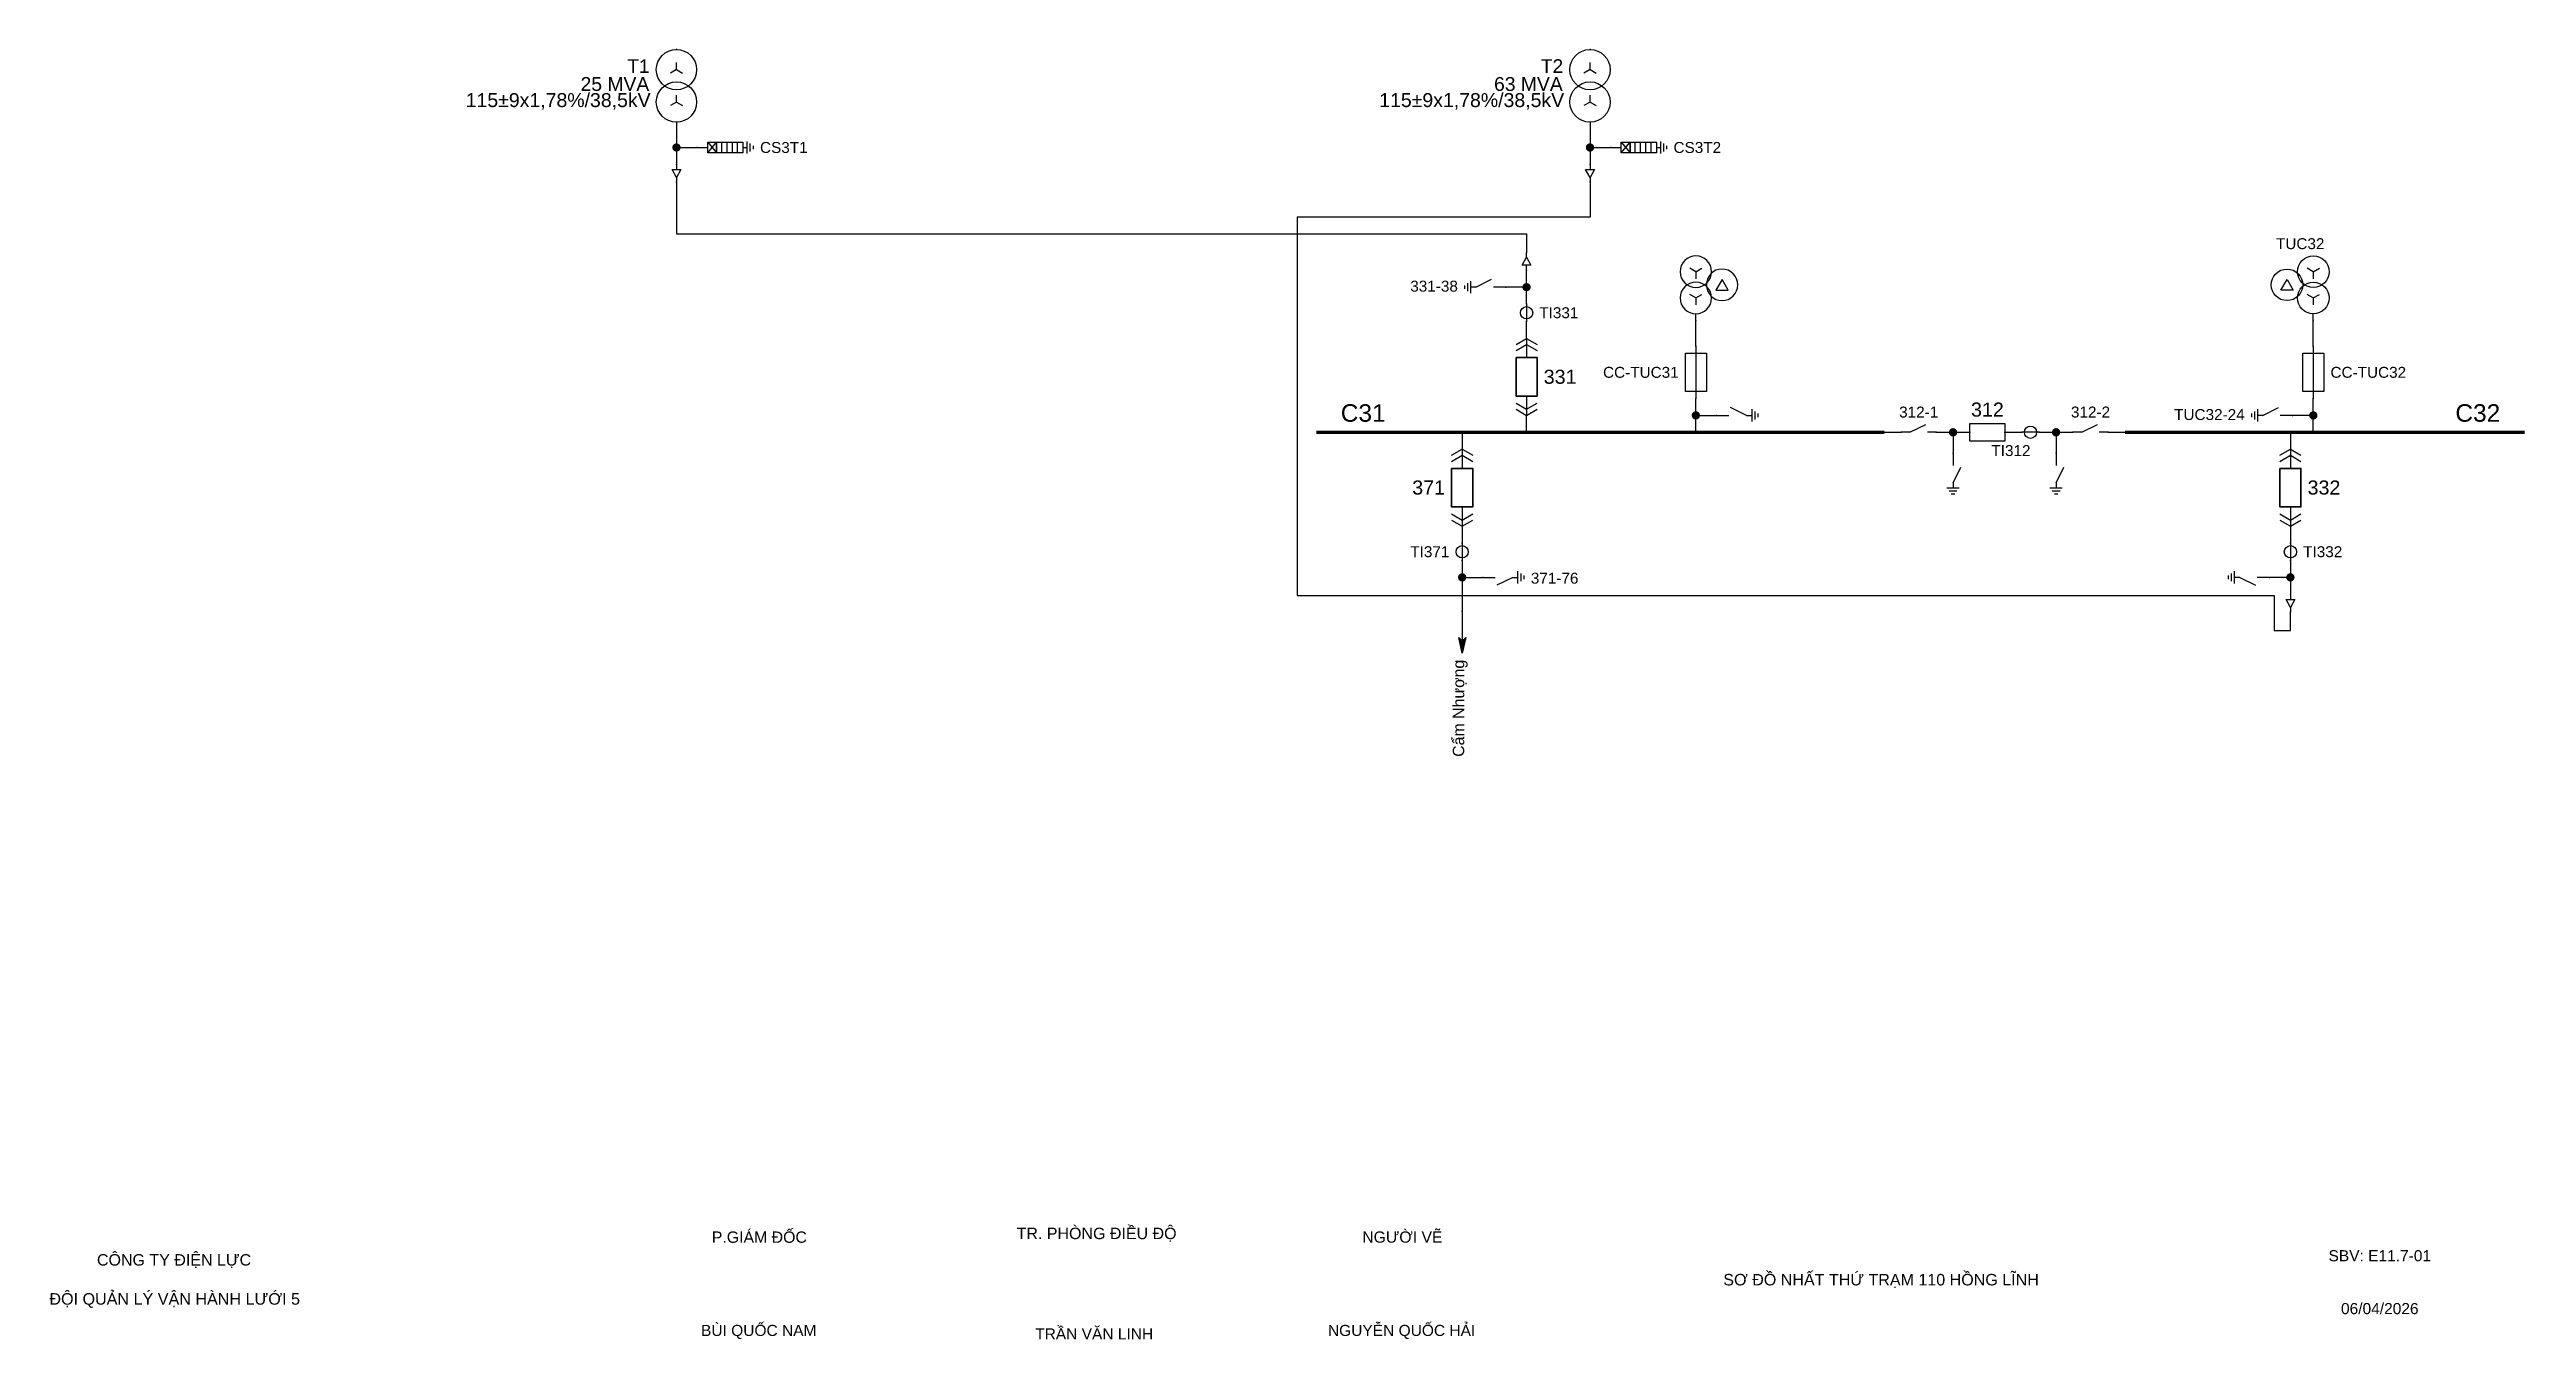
# Model space of a CAD drawing. Header units: millimetres. Extents: x -367 to 411, y 7 to 290.
# Drawn here: x 57.4 to 411, y 7.3 to 191.5 of the extents above; entities that cross this region are included whole.
import ezdxf

# ---------------------------------------------------------------- set-up
doc = ezdxf.new("R2010")
doc.units = ezdxf.units.MM
for name, color, linetype, lineweight in [('BUSBAR_35KV', 30, 'Continuous', 50), ('HV_110KV', 1, 'Continuous', 25), ('MV_35KV', 30, 'Continuous', 25)]:
    doc.layers.add(name, color=color, linetype=linetype, lineweight=lineweight)
doc.layers.add('SYM_PORTS', color=8, linetype='Continuous', plot=False)
doc.layers.add('TEXT', color=7, linetype='Continuous')
doc.styles.add('SLD_TEXT', font='arial.ttf')

msp = doc.modelspace()

# ---------------------------------------------------------------- texts
at = {"layer": 'TEXT', "attachment_point": 7, "style": 'SLD_TEXT'}
for s, insert, char_height in [('25 MVA', (133.2, 185.52), 1.974), ('63 MVA', (263.61, 185.52), 1.974), ('115±9x1,78%/38,5kV', (116.8, 182.87), 1.9897), ('115±9x1,78%/38,5kV', (247.22, 182.87), 1.9897), ('C31', (241.73, 138.28), 2.501), ('C32', (400.85, 138.28), 2.501), ('P.GIÁM ĐỐC', (151.94, 21.07), 1.619), ('TR. PHÒNG ĐIỀU ĐỘ', (195.45, 21.26), 1.6348), ('NGƯỜI VẼ', (244.8, 21.09), 1.607), ('CÔNG TY ĐIỆN LỰC', (64.16, 17.48), 1.6359), ('SBV: E11.7-01', (382.74, 18.44), 1.5845), ('ĐỘI QUẢN LÝ VẬN HÀNH LƯỚI 5', (57.37, 11.81), 1.6474), ('SƠ ĐỒ NHẤT THỨ TRẠM 110 HỒNG LĨNH', (296.34, 14.65), 1.6404), ('06/04/2026', (384.52, 10.89), 1.585), ('BÙI QUỐC NAM', (150.4, 7.36), 1.5845), ('TRẦN VĂN LINH', (198.1, 7.3), 1.5845), ('NGUYỄN QUỐC HẢI', (239.9, 7.36), 1.5845)]:
    msp.add_mtext(s, dxfattribs=dict(at, insert=insert, char_height=char_height))
at = {"layer": 'TEXT', "insert": (259.84, 90.47), "char_height": 1.626, "attachment_point": 7, "rotation": 90, "style": 'SLD_TEXT'}
msp.add_mtext('Cẩm Nhượng', dxfattribs=at)

# ---------------------------------------------------------------- blocks, each defined once
blk = doc.blocks.new('SYM_DRAWOUT_BREAKER')
at = {"lineweight": 25}
for points in [[(-1.5, 4.625), (0, 5.5), (1.5, 4.625)], [(-1.5, 3.75), (0, 4.625), (1.5, 3.75)], [(0, 5.5), (0, 2.75)], [(0, -2.75), (0, -5.5)], [(-1.5, -3.75), (0, -4.625), (1.5, -3.75)], [(-1.5, -4.625), (0, -5.5), (1.5, -4.625)]]:
    blk.add_lwpolyline(points, dxfattribs=at)
at = {"lineweight": 35}
blk.add_lwpolyline([(-1.5, 2.75), (1.5, 2.75), (1.5, -2.75), (-1.5, -2.75)], close=True, dxfattribs=at)
at = {"layer": 'SYM_PORTS'}
for p in [(0, 5.5), (0, -5.5)]:
    blk.add_point(p, dxfattribs=at)
blk.add_attdef('DEVICE_CODE', (2.5, 2.5), '', height=2)
at = {"flags": 1}
blk.add_attdef('RATING', (2.5, -0.5), '', height=2, dxfattribs=at)
blk = doc.blocks.new('SYM_CURRENT_TRANSFORMER')
at = {"lineweight": 25}
blk.add_lwpolyline([(0, 1.25), (0, -1.25)], dxfattribs=at)
blk.add_circle((0, 0), 0.875, dxfattribs=at)
at = {"layer": 'SYM_PORTS'}
for p in [(0, 1.25), (0, -1.25)]:
    blk.add_point(p, dxfattribs=at)
blk.add_attdef('DEVICE_CODE', (1.875, -1.75), '', height=2)
at = {"flags": 1}
blk.add_attdef('RATIO', (1.875, -4.75), '', height=2, dxfattribs=at)
blk = doc.blocks.new('SYM_EARTHING_SWITCH_OPEN')
at = {"lineweight": 25}
for points in [[(0, -1.25), (-1.125, 1)], [(0, 3), (0, 1.25)], [(-0.875, -2), (0.875, -2)], [(-0.5625, -2.4375), (0.5625, -2.4375)], [(-0.25, -2.875), (0.25, -2.875)], [(0, -1.25), (0, -2)]]:
    blk.add_lwpolyline(points, dxfattribs=at)
at = {"layer": 'SYM_PORTS'}
blk.add_point((0, 3), dxfattribs=at)
blk.add_attdef('DEVICE_CODE', (1.875, 0), '', height=2)
blk = doc.blocks.new('SYM_LINE_FEEDER_ARROW')
blk.add_hatch(color=7).paths.add_polyline_path([(0, -3), (-0.5, -0.75), (0, -1.25), (0.5, -0.75)])
at = {"lineweight": 25}
blk.add_lwpolyline([(0, 3), (0, -1.25)], dxfattribs=at)
blk.add_lwpolyline([(0, -3), (-0.5, -0.75), (0, -1.25), (0.5, -0.75)], close=True, dxfattribs=at)
at = {"layer": 'SYM_PORTS'}
blk.add_point((0, 3), dxfattribs=at)
blk.add_attdef('LINE_NAME', (1.5, 0), '', height=2)
blk = doc.blocks.new('SYM_CABLE_TERMINATION')
at = {"lineweight": 25}
blk.add_lwpolyline([(-0.625, 0.5), (0.625, 0.5), (0, -0.625)], close=True, dxfattribs=at)
for points in [[(0, 1.25), (0, 0.5)], [(0, -0.625), (0, -1.25)]]:
    blk.add_lwpolyline(points, dxfattribs=at)
at = {"layer": 'SYM_PORTS'}
for p in [(0, 1.25), (0, -1.25)]:
    blk.add_point(p, dxfattribs=at)
blk = doc.blocks.new('SYM_FUSE_DISCONNECTOR')
at = {"lineweight": 25}
blk.add_lwpolyline([(0, 3.75), (0, -3.75)], dxfattribs=at)
blk.add_lwpolyline([(-1.5, 2.75), (1.5, 2.75), (1.5, -2.75), (-1.5, -2.75)], close=True, dxfattribs=at)
at = {"layer": 'SYM_PORTS'}
for p in [(0, 3.75), (0, -3.75)]:
    blk.add_point(p, dxfattribs=at)
blk.add_attdef('DEVICE_CODE', (2.5, 0.75), '', height=2)
at = {"flags": 1}
blk.add_attdef('RATING', (2.5, -2.25), '', height=2, dxfattribs=at)
blk = doc.blocks.new('SYM_DISCONNECTOR_OPEN')
at = {"lineweight": 25}
for points in [[(0, -1.25), (-1.125, 1)], [(0, 2.5), (0, 1.25)], [(0, -1.25), (0, -2.5)]]:
    blk.add_lwpolyline(points, dxfattribs=at)
at = {"layer": 'SYM_PORTS'}
for p in [(0, 2.5), (0, -2.5)]:
    blk.add_point(p, dxfattribs=at)
blk.add_attdef('DEVICE_CODE', (1, -0.5), '', height=2)
blk = doc.blocks.new('SYM_CIRCUIT_BREAKER')
at = {"lineweight": 25}
blk.add_lwpolyline([(-1.25, 2.5), (1.25, 2.5), (1.25, -2.5), (-1.25, -2.5)], close=True, dxfattribs=at)
at = {"layer": 'SYM_PORTS'}
for p in [(0, 2.5), (0, -2.5)]:
    blk.add_point(p, dxfattribs=at)
blk.add_attdef('DEVICE_CODE', (2.25, -0.5), '', height=2)
at = {"flags": 1}
blk.add_attdef('RATING', (2.25, -3.5), '', height=2, dxfattribs=at)
blk = doc.blocks.new('SYM_VOLTAGE_TRANSFORMER')
at = {"lineweight": 25}
for points in [[(0, 4.625), (0, 3.625)], [(0, 1.375), (-0.8625, 0.875)], [(0, 1.375), (0, 2.375)], [(0, 1.375), (0.8625, 0.875)], [(0, -2.375), (-0.8625, -2.875)], [(0, -2.375), (0, -1.375)], [(0, -2.375), (0.8625, -2.875)]]:
    blk.add_lwpolyline(points, dxfattribs=at)
blk.add_lwpolyline([(2.875, 0.25), (4.625, 0.25), (3.75, -1.25)], close=True, dxfattribs=at)
for centre in [(0, 1.375), (3.75, -0.5), (0, -2.375)]:
    blk.add_circle(centre, 2.25, dxfattribs=at)
at = {"layer": 'SYM_PORTS'}
blk.add_point((0, 4.625), dxfattribs=at)
blk.add_attdef('DEVICE_CODE', (7, 1.625), '', height=2)
at = {"flags": 1}
blk.add_attdef('RATIO', (7, -1.375), '', height=2, dxfattribs=at)
blk = doc.blocks.new('SYM_SURGE_ARRESTER')
at = {"lineweight": 25}
for points in [[(0, 4), (0, 2.5)], [(-0.75, 2.5), (0.75, 1.25)], [(0.75, 2.5), (-0.75, 1.25)], [(-0.75, 0.5), (0.75, 0.5)], [(-0.875, -3.125), (0.875, -3.125)], [(-0.75, -0.25), (0.75, -0.25)], [(-0.75, -1), (0.75, -1)], [(-0.75, -1.75), (0.75, -1.75)], [(0, -2.5), (0, -3.125)], [(-0.5625, -3.5625), (0.5625, -3.5625)], [(-0.25, -4), (0.25, -4)]]:
    blk.add_lwpolyline(points, dxfattribs=at)
for points in [[(-0.75, 2.5), (0.75, 2.5), (0.75, 1.25), (-0.75, 1.25)], [(-0.75, 1.25), (0.75, 1.25), (0.75, -2.5), (-0.75, -2.5)]]:
    blk.add_lwpolyline(points, close=True, dxfattribs=at)
at = {"layer": 'SYM_PORTS'}
blk.add_point((0, 4), dxfattribs=at)
blk.add_attdef('DEVICE_CODE', (1.875, 1), '', height=2)
blk = doc.blocks.new('SYM_TRANSFORMER_2W')
at = {"lineweight": 25}
for points in [[(0, 2.3125), (-0.8625, 1.8125)], [(0, 2.3125), (0, 3.3125)], [(0, 2.3125), (0.8625, 1.8125)], [(0, -2.3125), (-0.8625, -2.8125)], [(0, -2.3125), (0, -1.3125)], [(0, -2.3125), (0.8625, -2.8125)]]:
    blk.add_lwpolyline(points, dxfattribs=at)
for centre in [(0, 2.3125), (0, -2.3125)]:
    blk.add_circle(centre, 2.875, dxfattribs=at)
at = {"layer": 'SYM_PORTS'}
for p in [(0, 5.1875), (0, -5.1875)]:
    blk.add_point(p, dxfattribs=at)
blk.add_attdef('DEVICE_CODE', (3.875, 2.1875), '', height=2)
at = {"flags": 1}
for tag, p in [('POWER', (3.875, -0.8125)), ('VOLTAGE_RATIO', (3.875, -3.8125))]:
    blk.add_attdef(tag, p, '', height=2, dxfattribs=at)

# ---------------------------------------------------------------- hatches: boundary and pattern name
at = {"layer": 'MV_35KV'}
h = msp.add_hatch(color=7, dxfattribs=at)
edge = h.paths.add_edge_path()
edge.add_arc((146.89, 177.47), 0.6, 0, 360)
h = msp.add_hatch(color=7, dxfattribs=at)
edge = h.paths.add_edge_path()
edge.add_arc((277.31, 177.47), 0.6, 0, 360)
h = msp.add_hatch(color=7, dxfattribs=at)
edge = h.paths.add_edge_path()
edge.add_arc((268.25, 157.53), 0.6, 0, 360)
h = msp.add_hatch(color=7, dxfattribs=at)
edge = h.paths.add_edge_path()
edge.add_arc((292.42, 139.22), 0.6, 0, 360)
h = msp.add_hatch(color=7, dxfattribs=at)
edge = h.paths.add_edge_path()
edge.add_arc((380.57, 139.22), 0.6, 0, 360)
h = msp.add_hatch(color=7, dxfattribs=at)
edge = h.paths.add_edge_path()
edge.add_arc((329.14, 136.81), 0.6, 0, 360)
h = msp.add_hatch(color=7, dxfattribs=at)
edge = h.paths.add_edge_path()
edge.add_arc((343.85, 136.81), 0.6, 0, 360)
h = msp.add_hatch(color=7, dxfattribs=at)
edge = h.paths.add_edge_path()
edge.add_arc((259.06, 116.1), 0.6, 0, 360)
h = msp.add_hatch(color=7, dxfattribs=at)
edge = h.paths.add_edge_path()
edge.add_arc((377.3, 116.1), 0.6, 0, 360)

# ---------------------------------------------------------------- linework, layer by layer
at = {"layer": 'BUSBAR_35KV', "const_width": 0.473}
for points in [[(238.22, 136.81), (319.32, 136.81)], [(353.67, 136.81), (410.76, 136.81)]]:
    msp.add_lwpolyline(points, dxfattribs=at)
at = {"layer": 'MV_35KV'}
for points in [[(146.89, 181.08), (146.89, 177.47)], [(277.31, 181.08), (277.31, 177.47)], [(146.89, 177.47), (149.87, 177.47)], [(146.89, 177.47), (146.89, 175.06)], [(277.31, 177.47), (280.28, 177.47)], [(277.31, 177.47), (277.31, 175.06)], [(146.89, 172.56), (146.89, 169.86), (146.89, 165.14), (268.25, 165.14), (268.25, 162.44)], [(277.31, 172.56), (277.31, 169.86), (277.31, 167.52), (235.5, 167.52), (235.5, 113.52), (375, 113.52), (375, 108.49), (377.3, 108.49), (377.3, 111.19)], [(268.25, 157.53), (268.25, 159.94)], [(268.25, 157.53), (265.27, 157.53)], [(268.25, 155.13), (268.25, 157.53)], [(268.25, 150.22), (268.25, 152.63)], [(292.42, 149.13), (292.42, 152.74)], [(380.57, 149.13), (380.57, 152.74)], [(292.42, 139.22), (292.42, 141.63)], [(380.57, 139.22), (380.57, 141.63)], [(268.25, 136.81), (268.25, 139.22)], [(292.42, 136.81), (292.42, 139.22)], [(292.42, 139.22), (295.39, 139.22)], [(380.57, 139.22), (377.6, 139.22)], [(380.57, 136.81), (380.57, 139.22)], [(259.06, 136.81), (259.06, 134.41)], [(319.32, 136.81), (321.73, 136.81)], [(326.73, 136.81), (329.14, 136.81)], [(329.14, 136.81), (329.14, 133.84)], [(329.14, 136.81), (331.54, 136.81)], [(336.54, 136.81), (338.95, 136.81)], [(341.45, 136.81), (343.85, 136.81)], [(343.85, 136.81), (343.85, 133.84)], [(343.85, 136.81), (346.26, 136.81)], [(351.26, 136.81), (353.67, 136.81)], [(377.3, 136.81), (377.3, 134.41)], [(259.06, 123.41), (259.06, 121)], [(377.3, 123.41), (377.3, 121)], [(259.06, 118.5), (259.06, 116.1)], [(377.3, 118.5), (377.3, 116.1)], [(259.06, 116.1), (262.03, 116.1)], [(259.06, 116.1), (259.06, 111.28)], [(377.3, 116.1), (374.32, 116.1)], [(377.3, 116.1), (377.3, 113.69)]]:
    msp.add_lwpolyline(points, dxfattribs=at)

# ---------------------------------------------------------------- block references
at = {"layer": 'HV_110KV'}
ref = msp.add_blockref('SYM_TRANSFORMER_2W', (146.89, 186.27), dxfattribs=at)
ref.add_attrib('DEVICE_CODE', 'T1', (139.87, 188.11), dxfattribs={"layer": 'TEXT', "height": 1.958, "style": 'SLD_TEXT'})
ref = msp.add_blockref('SYM_TRANSFORMER_2W', (277.31, 186.27), dxfattribs=at)
ref.add_attrib('DEVICE_CODE', 'T2', (270.29, 188.11), dxfattribs={"layer": 'TEXT', "height": 1.958, "style": 'SLD_TEXT'})
at = {"layer": 'MV_35KV'}
ref = msp.add_blockref('SYM_SURGE_ARRESTER', (153.87, 177.47), dxfattribs=dict(at, rotation=90))
ref.add_attrib('DEVICE_CODE', 'CS3T1', (158.82, 176.69), dxfattribs={"layer": 'TEXT', "height": 1.564, "style": 'SLD_TEXT'})
ref = msp.add_blockref('SYM_SURGE_ARRESTER', (284.28, 177.47), dxfattribs=dict(at, rotation=90))
ref.add_attrib('DEVICE_CODE', 'CS3T2', (289.23, 176.69), dxfattribs={"layer": 'TEXT', "height": 1.564, "style": 'SLD_TEXT'})
for name, p in [('SYM_CABLE_TERMINATION', (146.89, 173.81)), ('SYM_CABLE_TERMINATION', (277.31, 173.81)), ('SYM_CABLE_TERMINATION', (377.3, 112.44)), ('SYM_LINE_FEEDER_ARROW', (259.06, 108.28))]:
    msp.add_blockref(name, p, dxfattribs=at)
ref = msp.add_blockref('SYM_VOLTAGE_TRANSFORMER', (292.42, 157.36), dxfattribs=dict(at, xscale=-1, rotation=180))
ref.add_attrib('DEVICE_CODE', 'TUC31', (290.84, 162.96), dxfattribs={"layer": 'TEXT', "extrusion": (0, 0, -1), "height": 1.564, "style": 'SLD_TEXT'})
ref = msp.add_blockref('SYM_VOLTAGE_TRANSFORMER', (380.57, 157.36), dxfattribs=dict(at, rotation=180))
ref.add_attrib('DEVICE_CODE', 'TUC32', (375.24, 162.96), dxfattribs={"layer": 'TEXT', "height": 1.564, "style": 'SLD_TEXT'})
at = {"layer": 'MV_35KV', "rotation": 180}
msp.add_blockref('SYM_CABLE_TERMINATION', (268.25, 161.19), dxfattribs=at)
at = {"layer": 'MV_35KV'}
ref = msp.add_blockref('SYM_EARTHING_SWITCH_OPEN', (262.27, 157.53), dxfattribs=dict(at, rotation=270))
ref.add_attrib('DEVICE_CODE', '331-38', (251.65, 156.89), dxfattribs={"layer": 'TEXT', "height": 1.564, "style": 'SLD_TEXT'})
ref = msp.add_blockref('SYM_CURRENT_TRANSFORMER', (268.25, 153.88), dxfattribs=at)
ref.add_attrib('DEVICE_CODE', 'TI331', (270.07, 153.1), dxfattribs={"layer": 'TEXT', "height": 1.564, "style": 'SLD_TEXT'})
ref = msp.add_blockref('SYM_DRAWOUT_BREAKER', (268.25, 144.72), dxfattribs=at)
ref.add_attrib('DEVICE_CODE', '331', (270.7, 143.73), dxfattribs={"layer": 'TEXT', "height": 2.01, "style": 'SLD_TEXT'})
ref = msp.add_blockref('SYM_FUSE_DISCONNECTOR', (292.42, 145.38), dxfattribs=at)
ref.add_attrib('DEVICE_CODE', 'CC-TUC31', (279.17, 144.59), dxfattribs={"layer": 'TEXT', "height": 1.564, "style": 'SLD_TEXT'})
ref = msp.add_blockref('SYM_FUSE_DISCONNECTOR', (380.57, 145.38), dxfattribs=at)
ref.add_attrib('DEVICE_CODE', 'CC-TUC32', (383.02, 144.59), dxfattribs={"layer": 'TEXT', "height": 1.564, "style": 'SLD_TEXT'})
ref = msp.add_blockref('SYM_EARTHING_SWITCH_OPEN', (298.39, 139.22), dxfattribs=dict(at, xscale=-1, rotation=90))
ref.add_attrib('DEVICE_CODE', 'TUC31-14', (302.22, 138.56), dxfattribs={"layer": 'TEXT', "extrusion": (0, 0, -1), "height": 1.564, "style": 'SLD_TEXT'})
ref = msp.add_blockref('SYM_DISCONNECTOR_OPEN', (324.23, 136.81), dxfattribs=dict(at, rotation=270))
ref.add_attrib('DEVICE_CODE', '312-1', (321.44, 138.92), dxfattribs={"layer": 'TEXT', "height": 1.564, "style": 'SLD_TEXT'})
ref = msp.add_blockref('SYM_CIRCUIT_BREAKER', (334.04, 136.81), dxfattribs=dict(at, rotation=270))
ref.add_attrib('DEVICE_CODE', '312', (331.7, 139.05), dxfattribs={"layer": 'TEXT', "height": 2.01, "style": 'SLD_TEXT'})
ref = msp.add_blockref('SYM_DISCONNECTOR_OPEN', (348.76, 136.81), dxfattribs=dict(at, rotation=270))
ref.add_attrib('DEVICE_CODE', '312-2', (345.97, 138.92), dxfattribs={"layer": 'TEXT', "height": 1.564, "style": 'SLD_TEXT'})
ref = msp.add_blockref('SYM_EARTHING_SWITCH_OPEN', (374.6, 139.22), dxfattribs=dict(at, rotation=270))
ref.add_attrib('DEVICE_CODE', 'TUC32-24', (360.7, 138.56), dxfattribs={"layer": 'TEXT', "height": 1.564, "style": 'SLD_TEXT'})
ref = msp.add_blockref('SYM_DRAWOUT_BREAKER', (259.06, 128.91), dxfattribs=at)
ref.add_attrib('DEVICE_CODE', '371', (251.93, 127.92), dxfattribs={"layer": 'TEXT', "height": 2.01, "style": 'SLD_TEXT'})
ref = msp.add_blockref('SYM_CURRENT_TRANSFORMER', (340.2, 136.81), dxfattribs=dict(at, rotation=270))
ref.add_attrib('DEVICE_CODE', 'TI312', (334.61, 133.42), dxfattribs={"layer": 'TEXT', "height": 1.564, "style": 'SLD_TEXT'})
ref = msp.add_blockref('SYM_DRAWOUT_BREAKER', (377.3, 128.91), dxfattribs=at)
ref.add_attrib('DEVICE_CODE', '332', (379.75, 127.92), dxfattribs={"layer": 'TEXT', "height": 2.01, "style": 'SLD_TEXT'})
ref = msp.add_blockref('SYM_EARTHING_SWITCH_OPEN', (343.85, 130.84), dxfattribs=dict(at, xscale=-1))
ref.add_attrib('DEVICE_CODE', '312-25', (340.58, 125.44), dxfattribs={"layer": 'TEXT', "extrusion": (0, 0, -1), "height": 1.564, "style": 'SLD_TEXT'})
ref = msp.add_blockref('SYM_EARTHING_SWITCH_OPEN', (329.14, 130.84), dxfattribs=dict(at, xscale=-1))
ref.add_attrib('DEVICE_CODE', '312-15', (325.86, 125.44), dxfattribs={"layer": 'TEXT', "extrusion": (0, 0, -1), "height": 1.564, "style": 'SLD_TEXT'})
ref = msp.add_blockref('SYM_CURRENT_TRANSFORMER', (259.06, 119.75), dxfattribs=at)
ref.add_attrib('DEVICE_CODE', 'TI371', (251.65, 118.98), dxfattribs={"layer": 'TEXT', "height": 1.564, "style": 'SLD_TEXT'})
ref = msp.add_blockref('SYM_CURRENT_TRANSFORMER', (377.3, 119.75), dxfattribs=at)
ref.add_attrib('DEVICE_CODE', 'TI332', (379.12, 118.98), dxfattribs={"layer": 'TEXT', "height": 1.564, "style": 'SLD_TEXT'})
ref = msp.add_blockref('SYM_EARTHING_SWITCH_OPEN', (371.32, 116.1), dxfattribs=dict(at, xscale=-1, rotation=270))
ref.add_attrib('DEVICE_CODE', '332-38', (360.7, 115.2), dxfattribs={"layer": 'TEXT', "extrusion": (0, 0, -1), "height": 1.564, "style": 'SLD_TEXT'})
ref = msp.add_blockref('SYM_EARTHING_SWITCH_OPEN', (265.03, 116.1), dxfattribs=dict(at, rotation=90))
ref.add_attrib('DEVICE_CODE', '371-76', (268.86, 115.2), dxfattribs={"layer": 'TEXT', "height": 1.564, "style": 'SLD_TEXT'})

msp.set_redraw_order([(e.dxf.handle, doc.entitydb.next_handle()) for e in msp.query("TEXT MTEXT ATTDEF DIMENSION ARC_DIMENSION")])  # texts and dimensions are drawn at this point

doc.saveas('drawing.dxf')
